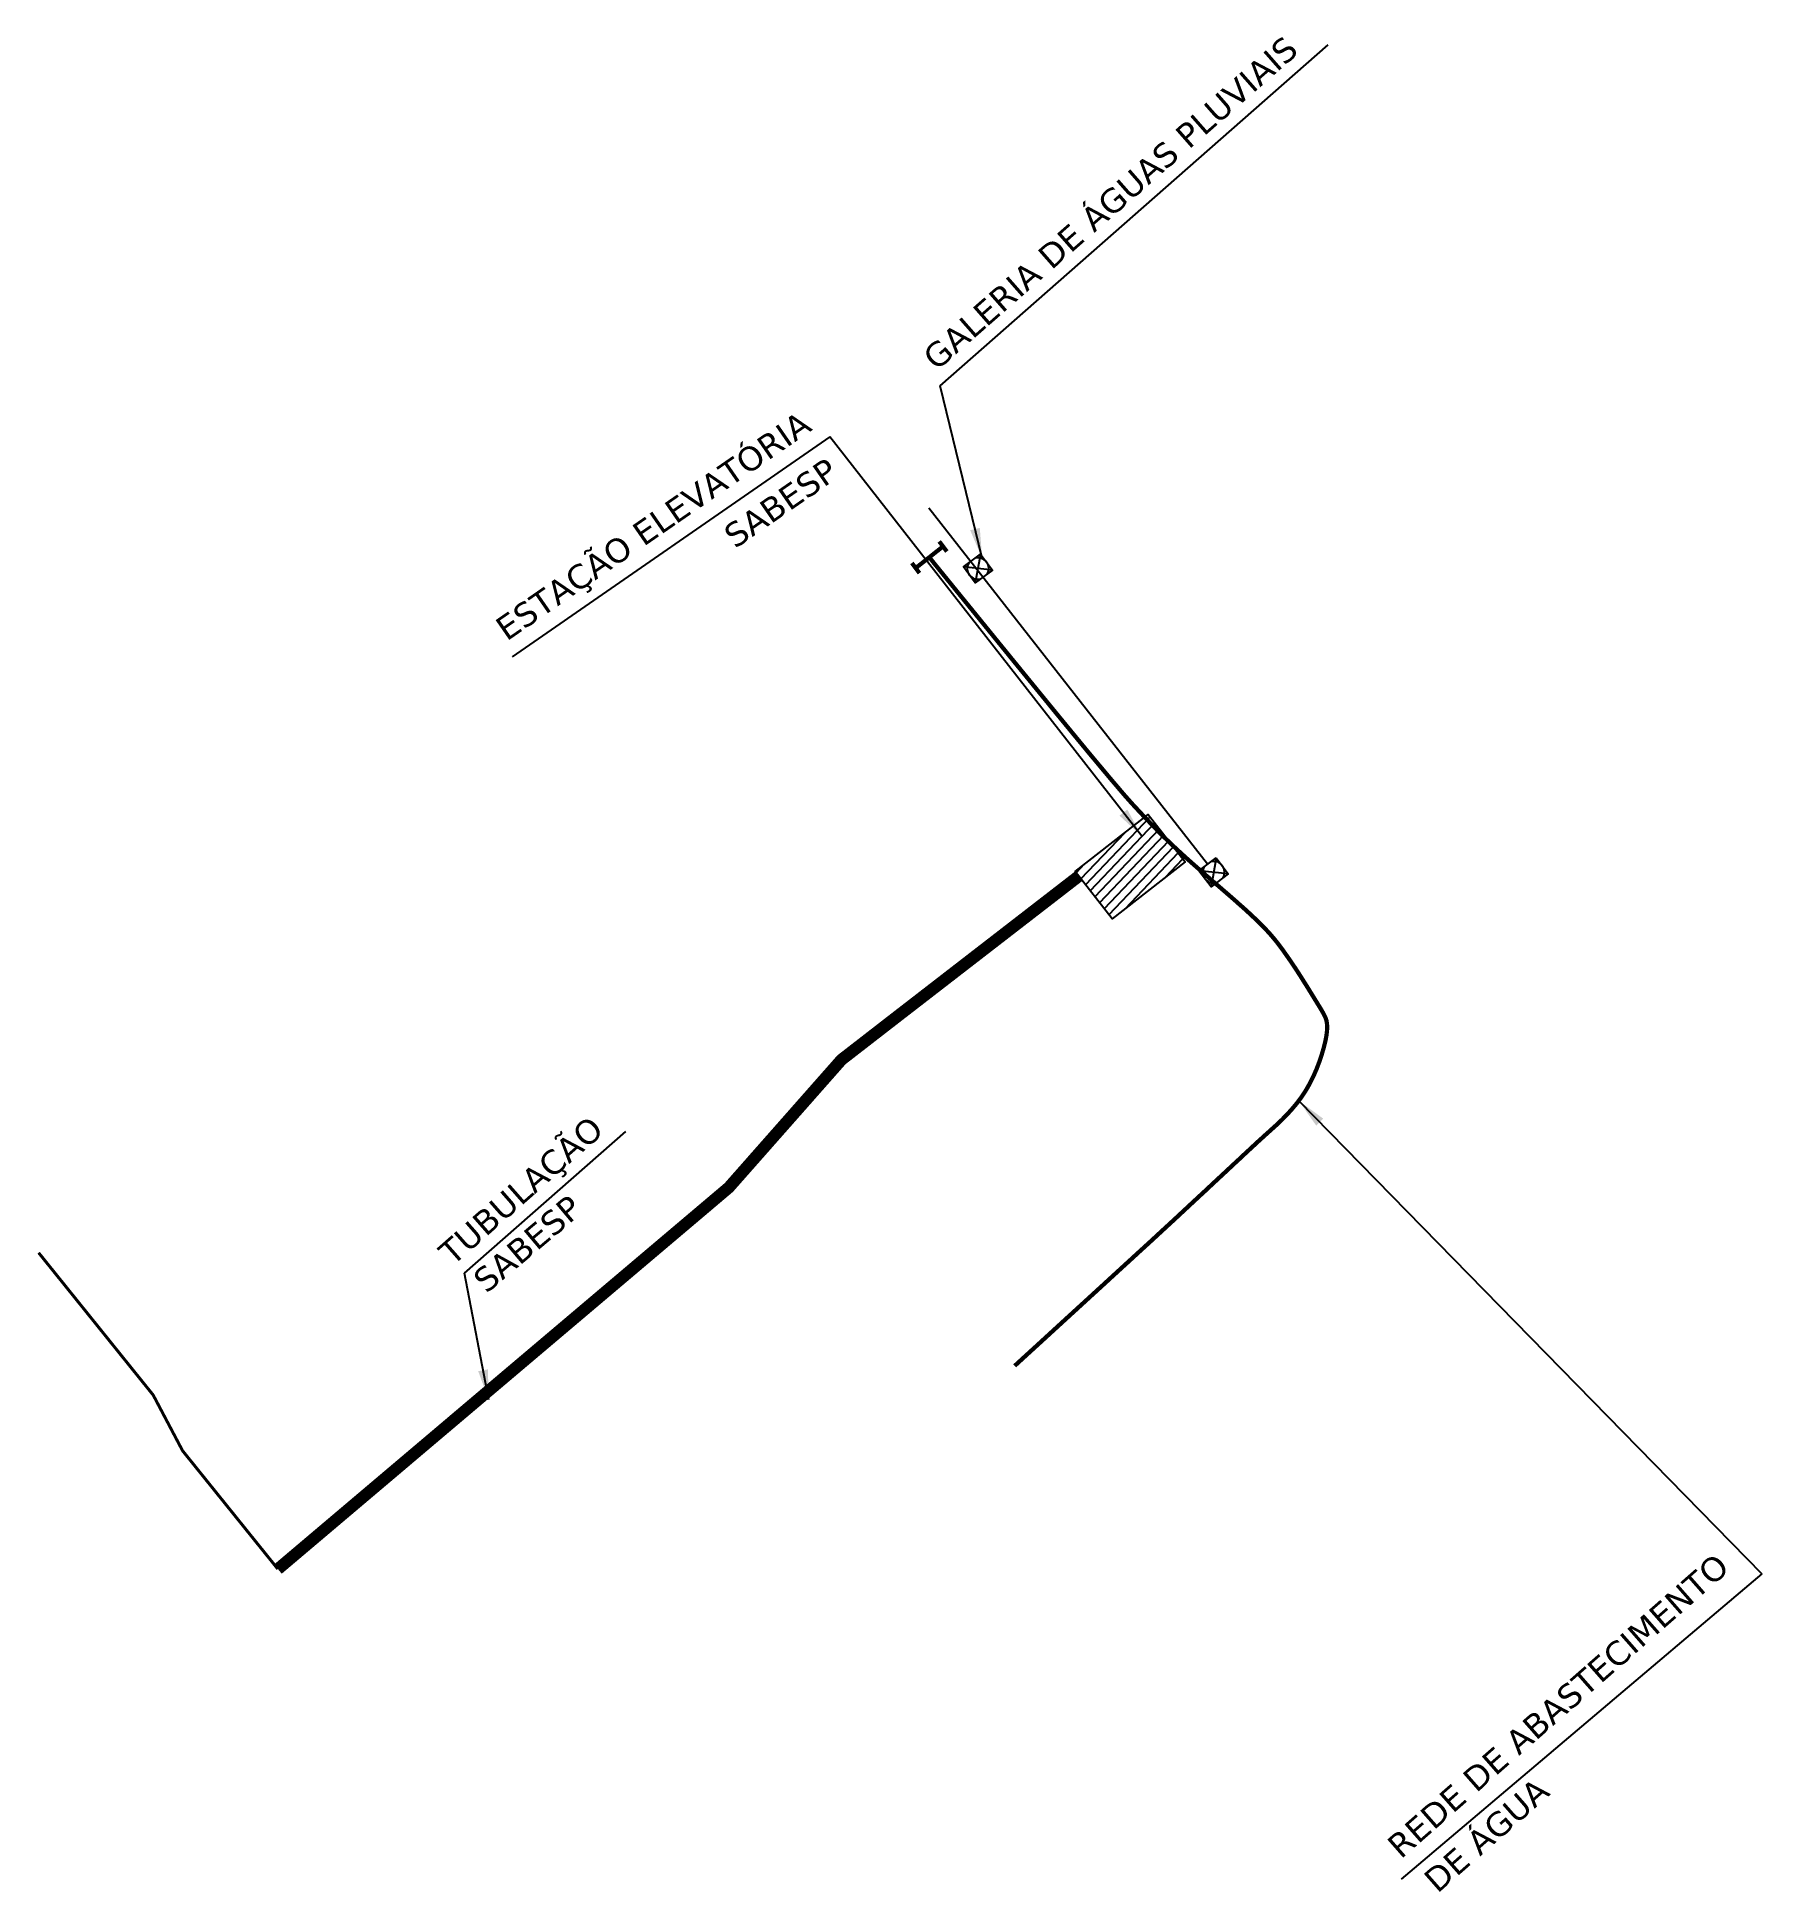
# Model space of a CAD drawing. Header units: metres. Extents: x 288740 to 329917, y 7396742 to 7465143.
# Drawn here: x 321571.5 to 321858.5, y 7403983.6 to 7404292.4 of the extents above; entities that cross this region are included whole.
import ezdxf

# ---------------------------------------------------------------- set-up
doc = ezdxf.new("R2010")
doc.units = ezdxf.units.M
doc.header["$LTSCALE"] = 10
doc.layers.add('DUTOS_SABESP', color=151, linetype='Continuous')
doc.layers.add('DUTOS_SABESP_TEXTOS', color=2, linetype='Continuous')
doc.styles.get("Standard").update_dxf_attribs({"font": 'arial.ttf'})
doc.dimstyles.new('ISO-25', dxfattribs={"dimtxt": 2.5, "dimasz": 2.5, "dimexe": 1.25, "dimexo": 0.625, "dimtad": 1, "dimtxsty": 'Standard', "dimcen": 2.5, "dimadec": 0, "dimazin": 0, "dimtfac": 1, "dimtmove": 0, "dimatfit": 3, "dimfxl": 1, "dimarcsym": 0})

msp = doc.modelspace()

# ---------------------------------------------------------------- texts
at = {"layer": 'DUTOS_SABESP_TEXTOS', "color": 2, "char_height": 4, "width": 134.3881}
for s, insert, attachment_point, rotation in [('\\A1;{\\fVerdana|b0|i0|c0|p34;GALERIA DE ÁGUAS PLUVIAIS}', (321718.55, 7404239.7), 1, 41.2979), ('\\A1;{\\fVerdana|b0|i0|c0|p34;ESTAÇÃO ELEVATÓRIA}', (321698.4, 7404230.32), 3, 34.6951), ('\\A1;{\\fVerdana|b0|i0|c0|p34;SABESP}', (321702.85, 7404222.51), 3, 34.6951), ('\\A1;{\\fVerdana|b0|i0|c0|p34;TUBULAÇÃO}', (321638, 7404090.69), 1, 41.2979), ('\\A1;{\\fVerdana|b0|i0|c0|p34;SABESP}', (321659.94, 7404099.87), 3, 40.1413), ('\\A1;{\\fVerdana|b0|i0|c0|p34;REDE DE ABASTECIMENTO}', (321795.81, 7403991.94), 1, 41.2979), ('\\A1;{\\fVerdana|b0|i0|c0|p34;DE ÁGUA}', (321801.9, 7403986.23), 1, 41.2979)]:
    msp.add_mtext(s, dxfattribs=dict(at, insert=insert, attachment_point=attachment_point, rotation=rotation))

# ---------------------------------------------------------------- hatches: boundary and pattern name
at = {"layer": 'DUTOS_SABESP'}
h = msp.add_hatch(dxfattribs=at)
h.set_pattern_fill('ANSI31', color=256, scale=10, angle=1.386, style=0)
h.set_pattern_definition([(46.386047577, (178693.409, -5896.9264), (-0.90500488347, 0.86224483814), [])])
h.paths.add_polyline_path([(321744.24, 7404153.46), (321756.42, 7404162.97), (321762.58, 7404155.09), (321750.4, 7404145.58)])

# ---------------------------------------------------------------- linework, layer by layer
for points in [[(321766.31, 7404154.67), (321719.92, 7404213.92)], [(321728.53, 7404206.3), (321727.65, 7404201.49)], [(321730.52, 7404203.64), (321725.66, 7404204.15)], [(321767.74, 7404155.74), (321766.87, 7404150.93)], [(321769.73, 7404153.08), (321764.87, 7404153.59)]]:
    msp.add_lwpolyline(points, dxfattribs=at)
at = {"layer": 'DUTOS_SABESP', "const_width": 0.7}
for points in [[(321717.72, 7404203.97), (321722.27, 7404207.57)], [(321721.64, 7404208.41), (321722.91, 7404206.73)], [(321717.09, 7404204.82), (321718.36, 7404203.13)], [(321719.99, 7404205.76), (321723.78, 7404201.09), (321733.76, 7404188.81), (321741.19, 7404179.71), (321746.48, 7404173.28), (321750.07, 7404168.99), (321752.35, 7404166.31), (321753.76, 7404164.72), (321754.71, 7404163.7), (321755.54, 7404162.81), (321756.35, 7404161.96), (321757.14, 7404161.13), (321757.93, 7404160.31), (321758.73, 7404159.5), (321759.56, 7404158.69), (321760.42, 7404157.86), (321761.34, 7404157), (321762.31, 7404156.11), (321763.33, 7404155.19), (321764.38, 7404154.27), (321765.43, 7404153.34), (321766.48, 7404152.44), (321767.49, 7404151.56), (321768.46, 7404150.73), (321769.36, 7404149.95), (321770.18, 7404149.24), (321770.92, 7404148.59), (321771.59, 7404147.99), (321772.21, 7404147.45), (321772.77, 7404146.94), (321773.28, 7404146.47), (321773.76, 7404146.02), (321774.22, 7404145.59), (321774.65, 7404145.17), (321775.07, 7404144.76), (321775.47, 7404144.35), (321775.86, 7404143.95), (321776.23, 7404143.56), (321776.59, 7404143.17), (321776.93, 7404142.78), (321777.27, 7404142.38), (321777.59, 7404141.99), (321777.91, 7404141.59), (321778.21, 7404141.19), (321778.51, 7404140.8), (321778.8, 7404140.41), (321779.07, 7404140.02), (321779.34, 7404139.64), (321779.6, 7404139.27), (321779.85, 7404138.91), (321780.1, 7404138.55), (321780.35, 7404138.18), (321780.61, 7404137.79), (321780.89, 7404137.38), (321781.18, 7404136.93), (321781.5, 7404136.44), (321781.85, 7404135.89), (321782.23, 7404135.28), (321782.65, 7404134.62), (321783.08, 7404133.93), (321783.51, 7404133.23), (321783.94, 7404132.53), (321784.36, 7404131.85), (321784.76, 7404131.2), (321785.12, 7404130.61), (321785.43, 7404130.08), (321785.7, 7404129.59), (321785.92, 7404129.12), (321786.08, 7404128.64), (321786.17, 7404128.12), (321786.21, 7404127.54), (321786.17, 7404126.87), (321786.07, 7404126.08), (321785.89, 7404125.16), (321785.63, 7404124.12), (321785.3, 7404122.99), (321784.9, 7404121.79), (321784.43, 7404120.56), (321783.89, 7404119.32), (321783.28, 7404118.1), (321782.6, 7404116.93), (321781.86, 7404115.82), (321781.08, 7404114.78), (321780.27, 7404113.82), (321779.46, 7404112.93), (321778.66, 7404112.12), (321777.89, 7404111.38), (321777.17, 7404110.73), (321776.53, 7404110.15), (321775.97, 7404109.65), (321775.49, 7404109.21), (321775.05, 7404108.81), (321774.64, 7404108.44), (321774.24, 7404108.06), (321773.82, 7404107.68), (321773.36, 7404107.25), (321772.85, 7404106.77), (321772.26, 7404106.23), (321771.61, 7404105.61), (321770.89, 7404104.95), (321770.12, 7404104.23), (321769.32, 7404103.48), (321768.48, 7404102.7), (321767.63, 7404101.91), (321766.76, 7404101.1), (321765.9, 7404100.29), (321765.03, 7404099.49), (321764.16, 7404098.68), (321763.29, 7404097.87), (321762.42, 7404097.06), (321761.55, 7404096.25), (321760.67, 7404095.43), (321759.79, 7404094.62), (321758.9, 7404093.8), (321757.98, 7404092.95), (321757.02, 7404092.06), (321755.98, 7404091.11), (321754.84, 7404090.07), (321753.59, 7404088.92), (321752.19, 7404087.64), (321750.63, 7404086.21), (321748.89, 7404084.61), (321747, 7404082.88), (321744.98, 7404081.03), (321742.87, 7404079.1), (321740.71, 7404077.12), (321738.52, 7404075.11), (321736.34, 7404073.12), (321734.2, 7404071.16)]]:
    msp.add_lwpolyline(points, dxfattribs=at)
at = {"layer": 'DUTOS_SABESP'}
for points in [[(321728.53, 7404206.3), (321730.52, 7404203.64), (321727.65, 7404201.49), (321725.66, 7404204.15), (321728.53, 7404206.3)], [(321767.74, 7404155.74), (321769.73, 7404153.08), (321766.87, 7404150.93), (321764.87, 7404153.59), (321767.74, 7404155.74)]]:
    msp.add_lwpolyline(points, close=True, dxfattribs=at)
at = {"layer": 'DUTOS_SABESP', "elevation": -807}
for points in [[(321756.42, 7404162.97), (321762.58, 7404155.09), (321750.4, 7404145.58), (321744.24, 7404153.46)], [(321744.24, 7404153.46), (321756.42, 7404162.97), (321762.58, 7404155.09), (321750.4, 7404145.58)]]:
    msp.add_lwpolyline(points, close=True, dxfattribs=at)
for points, const_width in [([(321744.82, 7404152.65), (321714.34, 7404129.07), (321705.38, 7404122.12), (321686.62, 7404100.84), (321611.59, 7404037.32)], 2), ([(321611.59, 7404037.32), (321595.73, 7404057.02), (321590.84, 7404066.29), (321571.77, 7404089.99)], 0.5)]:
    msp.add_lwpolyline(points, dxfattribs=dict(at, const_width=const_width))
at = {"layer": 'DUTOS_SABESP'}
for centre, radius, start, end in [((321728.09, 7404203.89), 1.79, 148.4805, 285.2047), ((321728.09, 7404203.89), 1.79, 328.4805, 105.2047), ((321767.3, 7404153.34), 1.81, 329.9989, 103.6863), ((321767.3, 7404153.34), 1.81, 149.9989, 283.6863)]:
    msp.add_arc(centre, radius, start, end, dxfattribs=at)

msp.set_redraw_order([(e.dxf.handle, doc.entitydb.next_handle()) for e in msp.query("TEXT MTEXT ATTDEF DIMENSION ARC_DIMENSION")])  # texts and dimensions are drawn at this point

# ---------------------------------------------------------------- leaders
at = {"layer": 'DUTOS_SABESP_TEXTOS', "color": 2}
for points in [[(321728.78, 7404205.61), (321721.78, 7404234.33), (321786.38, 7404291.07)], [(321755.37, 7404159.32), (321703.42, 7404225.82), (321650.55, 7404189.17)], [(321781.47, 7404115.3), (321858.54, 7404036.54), (321798.53, 7403985.69)], [(321646.67, 7404065.51), (321642.64, 7404086.56), (321669.51, 7404110.17)]]:
    msp.add_leader(points, dimstyle='ISO-25', override={"dimscale": 2}, dxfattribs=at)

doc.saveas('drawing.dxf')
